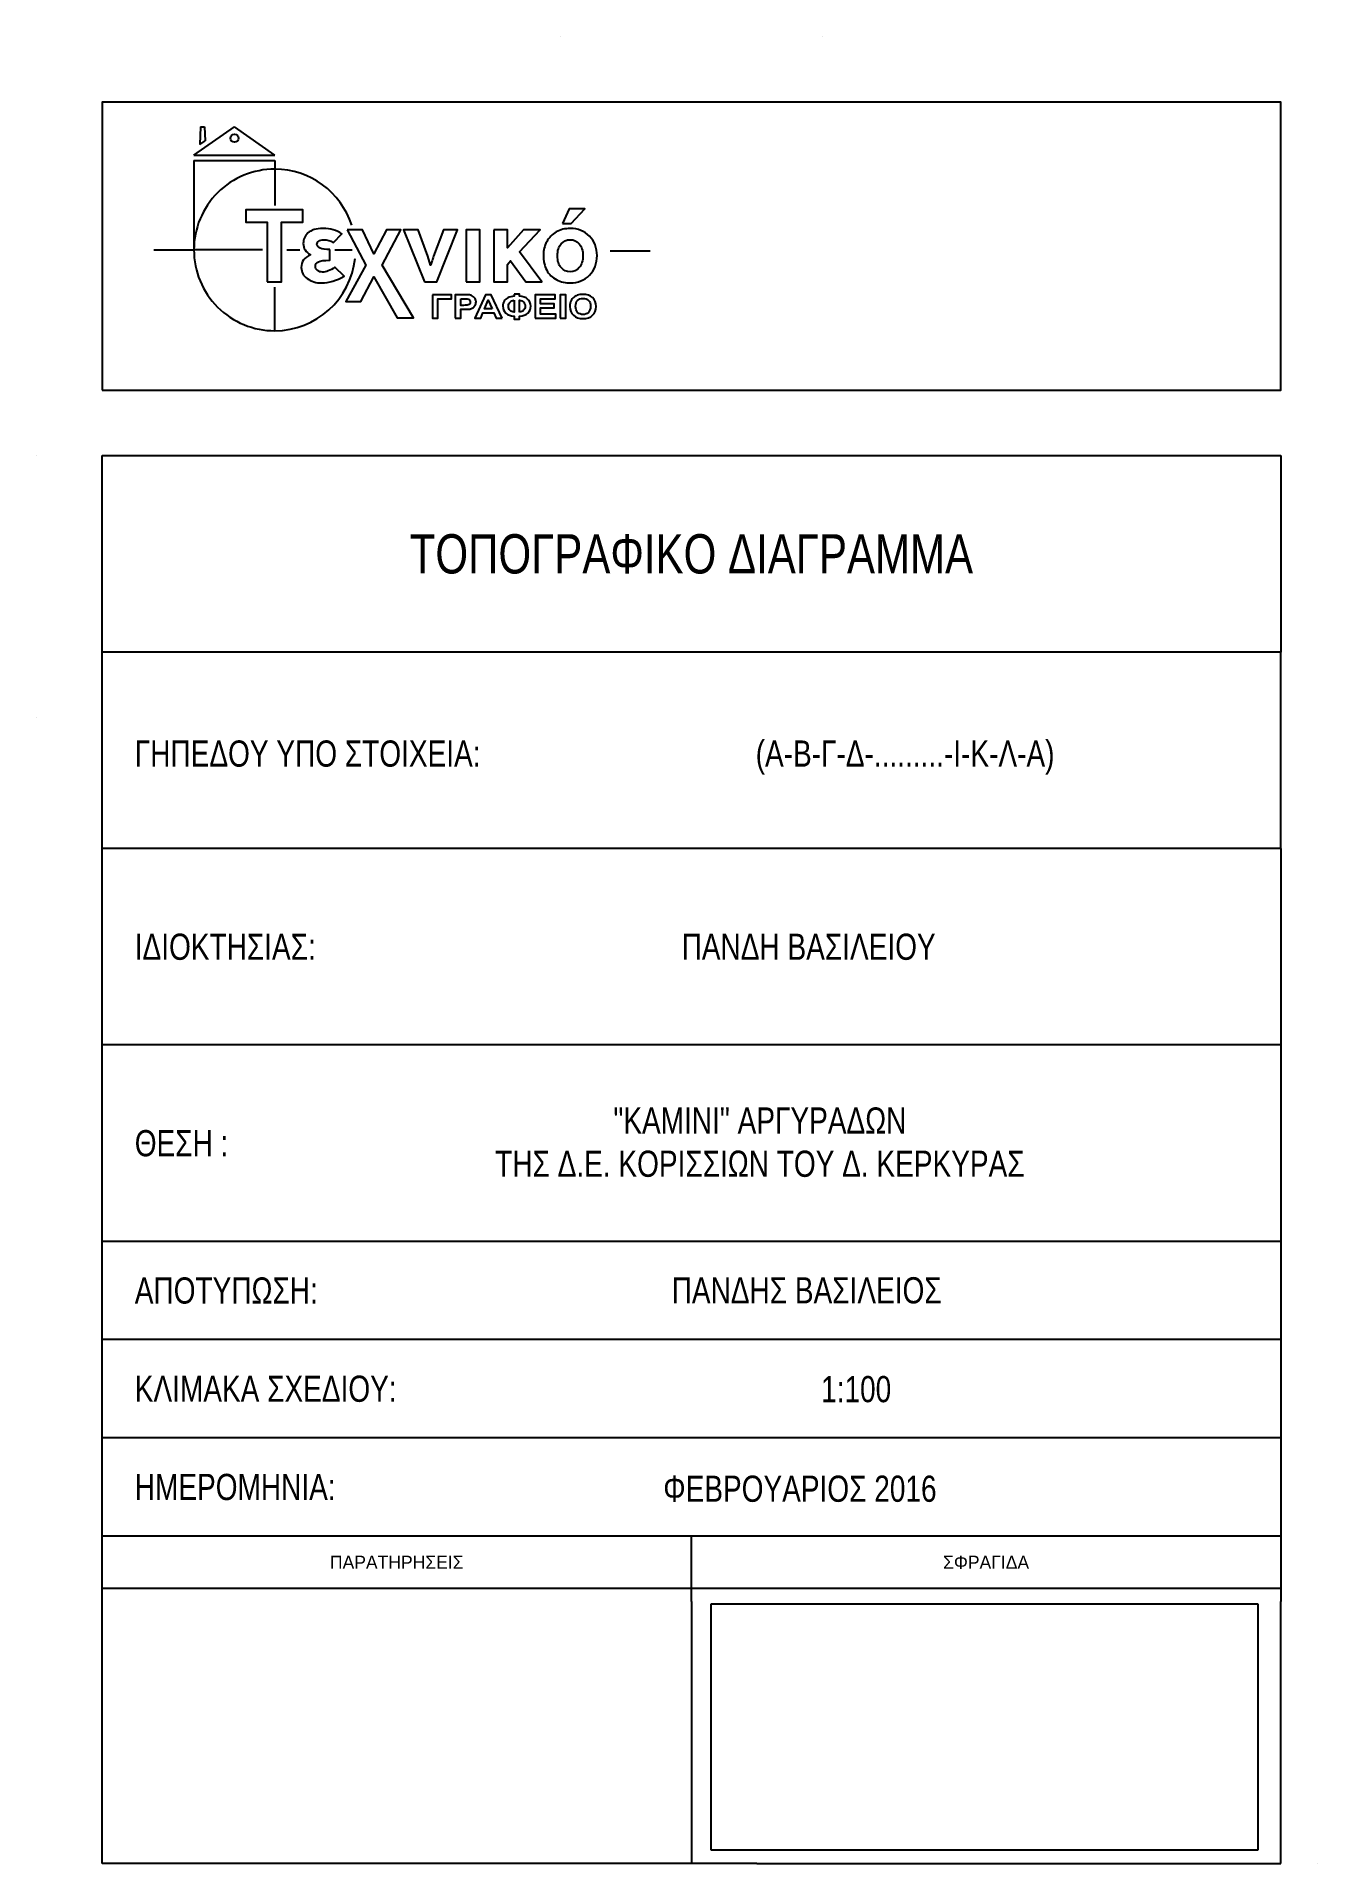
# Model space of a CAD drawing. Header units: metres. Extents: x 152688 to 152818, y 4372979 to 4373020.
# Drawn here: x 152798.1 to 152817.66, y 4372980 to 4373007.9 of the extents above; entities that cross this region are included whole.
import ezdxf
from ezdxf.enums import TextEntityAlignment as Align

# ---------------------------------------------------------------- set-up
doc = ezdxf.new("R2010")
doc.units = ezdxf.units.M
doc.header["$LTSCALE"] = 0.1
for name, color, linetype in [('NOTES', 3, 'Continuous'), ('NOTES-2D', 3, 'Continuous'), ('WALLS', 40, 'Continuous')]:
    doc.layers.add(name, color=color, linetype=linetype)
doc.styles.add('WG-GR', font='wgsimpl.shx')
picture_1 = doc.add_image_def('image3.jpg', size_in_pixel=(991, 447))

msp = doc.modelspace()

# ---------------------------------------------------------------- texts
at = {"layer": 'NOTES', "color": 6, "ltscale": 0.2, "style": 'WG-GR', "width": 0.8}
msp.add_text('ΤΟΠΟΓΡΑΦΙΚΟ ΔΙΑΓΡΑΜΜΑ', height=0.6, dxfattribs=at).set_placement((152808.1, 4373000), align=Align.MIDDLE_CENTER)
at = {"layer": 'NOTES', "color": 4, "ltscale": 0.2, "style": 'WG-GR', "width": 0.8}
for s, p in [('ΓΗΠΕΔΟΥ ΥΠΟ ΣΤΟΙΧΕΙΑ:', (152799.6, 4372996.95)), ('ΙΔΙΟΚΤΗΣΙΑΣ:', (152799.6, 4372994)), ('ΘΕΣΗ :', (152799.6, 4372991)), ('ΑΠΟΤΥΠΩΣΗ: ', (152799.6, 4372988.75)), ('ΚΛΙΜΑΚΑ ΣΧΕΔΙΟΥ:', (152799.6, 4372987.25)), ('ΗΜΕΡΟΜΗΝΙΑ:', (152799.6, 4372985.75))]:
    msp.add_text(s, height=0.4, dxfattribs=at).set_placement(p, align=Align.MIDDLE_LEFT)
for s, p in [('(Α-Β-Γ-Δ-.........-Ι-Κ-Λ-Α)', (152811.363, 4372996.75)), ('ΠΑΝΔΗ ΒΑΣΙΛΕΙΟΥ', (152809.89, 4372993.8)), ('"ΚΑΜΙΝΙ" ΑΡΓΥΡΑΔΩΝ', (152809.146, 4372991.146)), ('ΤΗΣ Δ.Ε. ΚΟΡΙΣΣΙΩΝ ΤΟΥ Δ. ΚΕΡΚΥΡΑΣ', (152809.146, 4372990.486)), ('ΠΑΝΔΗΣ ΒΑΣΙΛΕΙΟΣ', (152809.86, 4372988.553)), ('1:100', (152810.616, 4372987.044))]:
    msp.add_text(s, height=0.4, dxfattribs=at).set_placement(p, align=Align.CENTER)
msp.add_text('ΦΕΒΡΟΥΑΡΙΟΣ 2016', height=0.4, dxfattribs=at).set_placement((152809.757, 4372985.723), align=Align.MIDDLE_CENTER)
at = {"layer": 'NOTES', "color": 3, "ltscale": 0.2, "style": 'WG-GR'}
for s, p in [('ΠΑΡΑΤΗΡΗΣΕΙΣ', (152803.6, 4372984.6)), ('ΣΦΡΑΓΙΔΑ', (152812.6, 4372984.6))]:
    msp.add_text(s, height=0.2, dxfattribs=at).set_placement(p, align=Align.MIDDLE_CENTER)

# ---------------------------------------------------------------- blocks, each defined once
blk = doc.blocks.new('LOGO')
at = {"layer": 'WALLS', "color": 4}
for p, q in [((0.307, 0.724), (0.617, 0.94)), ((0.358, 0.94), (0.353, 0.805)), ((0.358, 0.94), (0.389, 0.94)), ((0.389, 0.94), (0.392, 0.833)), ((0.926, 0.724), (0.617, 0.94)), ((0.307, 0.724), (0.926, 0.724)), ((0.353, 0.805), (0.392, 0.833)), ((0.307, 0.683), (0.926, 0.683)), ((0.307, 0.683), (0.307, 0)), ((0.926, 0.683), (0.926, 0.617)), ((0.926, 0.617), (0.926, 0.339)), ((0.832, 0), (0.307, 0))]:
    blk.add_line(p, q, dxfattribs=at)
for points in [[(1.017, 0), (1.115, 0)], [(1.384, 0), (1.516, 0)], [(0.926, -0.617), (0.926, -0.283)]]:
    blk.add_lwpolyline(points, dxfattribs=at)
blk.add_circle((0.617, 0.853), 0.0309, dxfattribs=at)
for start, end in [(89.8573, 180), (17.7661, 89.8573), (180, 270.1556), (270.1556, 354.0078)]:
    blk.add_arc((0.924, 0), 0.617, start, end, dxfattribs=at)
at = {"layer": 'WALLS', "color": 3}
for points, knots in [([(0.866, -0.243), (0.866, -0.243), (0.866, 0.213), (0.866, 0.213), (0.866, 0.213), (0.866, 0.213), (0.703, 0.213), (0.703, 0.213), (0.703, 0.213), (0.703, 0.213), (0.703, 0.306), (0.703, 0.306), (0.703, 0.306), (0.703, 0.306), (1.139, 0.306), (1.139, 0.306), (1.139, 0.306), (1.139, 0.306), (1.139, 0.213), (1.139, 0.213), (1.139, 0.213), (1.139, 0.213), (0.977, 0.213), (0.977, 0.213), (0.977, 0.213), (0.977, 0.213), (0.977, -0.243), (0.977, -0.243), (0.977, -0.243), (0.977, -0.243), (0.866, -0.243), (0.866, -0.243)], [0, 0, 0, 0, 0.125, 0.125, 0.125, 0.125, 0.25, 0.25, 0.25, 0.25, 0.375, 0.375, 0.375, 0.375, 0.5, 0.5, 0.5, 0.5, 0.625, 0.625, 0.625, 0.625, 0.75, 0.75, 0.75, 0.75, 0.875, 0.875, 0.875, 0.875, 1, 1, 1, 1]), ([(3.121, 0.203), (3.121, 0.203), (3.173, 0.315), (3.173, 0.315), (3.173, 0.315), (3.173, 0.315), (3.291, 0.315), (3.291, 0.315), (3.291, 0.315), (3.291, 0.315), (3.188, 0.203), (3.188, 0.203), (3.188, 0.203), (3.188, 0.203), (3.121, 0.203), (3.121, 0.203)], [0, 0, 0, 0, 0.25, 0.25, 0.25, 0.25, 0.5, 0.5, 0.5, 0.5, 0.75, 0.75, 0.75, 0.75, 1, 1, 1, 1]), ([(1.345, 0.003), (1.345, 0.003), (1.345, -0.079), (1.345, -0.079), (1.345, -0.079), (1.302, -0.079), (1.273, -0.083), (1.258, -0.09), (1.258, -0.09), (1.243, -0.097), (1.235, -0.109), (1.235, -0.126), (1.235, -0.126), (1.235, -0.139), (1.24, -0.149), (1.251, -0.157), (1.251, -0.157), (1.262, -0.165), (1.275, -0.169), (1.289, -0.169), (1.289, -0.169), (1.316, -0.169), (1.347, -0.157), (1.384, -0.132), (1.384, -0.132), (1.384, -0.132), (1.453, -0.2), (1.453, -0.2), (1.453, -0.2), (1.395, -0.235), (1.339, -0.252), (1.284, -0.252), (1.284, -0.252), (1.239, -0.252), (1.202, -0.241), (1.172, -0.219), (1.172, -0.219), (1.142, -0.197), (1.127, -0.169), (1.127, -0.134), (1.127, -0.134), (1.127, -0.09), (1.151, -0.057), (1.198, -0.037), (1.198, -0.037), (1.161, -0.017), (1.142, 0.012), (1.142, 0.05), (1.142, 0.05), (1.142, 0.081), (1.154, 0.108), (1.178, 0.13), (1.178, 0.13), (1.202, 0.152), (1.24, 0.164), (1.292, 0.164), (1.292, 0.164), (1.35, 0.164), (1.398, 0.15), (1.436, 0.123), (1.436, 0.123), (1.436, 0.123), (1.374, 0.056), (1.374, 0.056), (1.374, 0.056), (1.349, 0.071), (1.324, 0.078), (1.299, 0.078), (1.299, 0.078), (1.282, 0.078), (1.268, 0.074), (1.26, 0.068), (1.26, 0.068), (1.251, 0.061), (1.246, 0.053), (1.246, 0.043), (1.246, 0.043), (1.246, 0.016), (1.279, 0.003), (1.345, 0.003)], [0, 0, 0, 0, 0.05, 0.05, 0.05, 0.05, 0.1, 0.1, 0.1, 0.1, 0.15, 0.15, 0.15, 0.15, 0.2, 0.2, 0.2, 0.2, 0.25, 0.25, 0.25, 0.25, 0.3, 0.3, 0.3, 0.3, 0.35, 0.35, 0.35, 0.35, 0.4, 0.4, 0.4, 0.4, 0.45, 0.45, 0.45, 0.45, 0.5, 0.5, 0.5, 0.5, 0.55, 0.55, 0.55, 0.55, 0.6, 0.6, 0.6, 0.6, 0.65, 0.65, 0.65, 0.65, 0.7, 0.7, 0.7, 0.7, 0.75, 0.75, 0.75, 0.75, 0.8, 0.8, 0.8, 0.8, 0.85, 0.85, 0.85, 0.85, 0.9, 0.9, 0.9, 0.9, 0.95, 0.95, 0.95, 0.95, 1, 1, 1, 1]), ([(1.477, 0.154), (1.477, 0.154), (1.593, 0.154), (1.593, 0.154), (1.593, 0.154), (1.593, 0.154), (1.682, -0.029), (1.682, -0.029), (1.682, -0.029), (1.682, -0.029), (1.777, 0.154), (1.777, 0.154), (1.777, 0.154), (1.777, 0.154), (1.887, 0.154), (1.887, 0.154), (1.887, 0.154), (1.887, 0.154), (1.745, -0.117), (1.745, -0.117), (1.745, -0.117), (1.745, -0.117), (1.984, -0.518), (1.984, -0.518), (1.984, -0.518), (1.984, -0.518), (1.859, -0.518), (1.859, -0.518), (1.859, -0.518), (1.859, -0.518), (1.682, -0.205), (1.682, -0.205), (1.682, -0.205), (1.682, -0.205), (1.582, -0.394), (1.582, -0.394), (1.582, -0.394), (1.582, -0.394), (1.468, -0.394), (1.468, -0.394), (1.468, -0.394), (1.468, -0.394), (1.62, -0.117), (1.62, -0.117), (1.62, -0.117), (1.62, -0.117), (1.477, 0.154), (1.477, 0.154)], [0, 0, 0, 0, 0.083333, 0.083333, 0.083333, 0.083333, 0.166667, 0.166667, 0.166667, 0.166667, 0.25, 0.25, 0.25, 0.25, 0.333333, 0.333333, 0.333333, 0.333333, 0.416667, 0.416667, 0.416667, 0.416667, 0.5, 0.5, 0.5, 0.5, 0.583333, 0.583333, 0.583333, 0.583333, 0.666667, 0.666667, 0.666667, 0.666667, 0.75, 0.75, 0.75, 0.75, 0.833333, 0.833333, 0.833333, 0.833333, 0.916667, 0.916667, 0.916667, 0.916667, 1, 1, 1, 1]), ([(2.067, -0.243), (2.067, -0.243), (1.907, 0.154), (1.907, 0.154), (1.907, 0.154), (1.907, 0.154), (2.018, 0.154), (2.018, 0.154), (2.018, 0.154), (2.018, 0.154), (2.093, -0.048), (2.093, -0.048), (2.093, -0.048), (2.093, -0.048), (2.114, -0.116), (2.114, -0.116), (2.114, -0.116), (2.12, -0.099), (2.124, -0.088), (2.125, -0.082), (2.125, -0.082), (2.129, -0.071), (2.132, -0.06), (2.136, -0.048), (2.136, -0.048), (2.136, -0.048), (2.212, 0.154), (2.212, 0.154), (2.212, 0.154), (2.212, 0.154), (2.32, 0.154), (2.32, 0.154), (2.32, 0.154), (2.32, 0.154), (2.162, -0.243), (2.162, -0.243), (2.162, -0.243), (2.162, -0.243), (2.067, -0.243), (2.067, -0.243)], [0, 0, 0, 0, 0.1, 0.1, 0.1, 0.1, 0.2, 0.2, 0.2, 0.2, 0.3, 0.3, 0.3, 0.3, 0.4, 0.4, 0.4, 0.4, 0.5, 0.5, 0.5, 0.5, 0.6, 0.6, 0.6, 0.6, 0.7, 0.7, 0.7, 0.7, 0.8, 0.8, 0.8, 0.8, 0.9, 0.9, 0.9, 0.9, 1, 1, 1, 1]), ([(2.385, -0.243), (2.385, -0.243), (2.385, 0.154), (2.385, 0.154), (2.385, 0.154), (2.385, 0.154), (2.49, 0.154), (2.49, 0.154), (2.49, 0.154), (2.49, 0.154), (2.49, -0.243), (2.49, -0.243), (2.49, -0.243), (2.49, -0.243), (2.385, -0.243), (2.385, -0.243)], [0, 0, 0, 0, 0.25, 0.25, 0.25, 0.25, 0.5, 0.5, 0.5, 0.5, 0.75, 0.75, 0.75, 0.75, 1, 1, 1, 1]), ([(2.596, 0.154), (2.596, 0.154), (2.701, 0.154), (2.701, 0.154), (2.701, 0.154), (2.701, 0.154), (2.701, 0.017), (2.701, 0.017), (2.701, 0.017), (2.701, 0.017), (2.824, 0.154), (2.824, 0.154), (2.824, 0.154), (2.824, 0.154), (2.952, 0.154), (2.952, 0.154), (2.952, 0.154), (2.952, 0.154), (2.792, -0.014), (2.792, -0.014), (2.792, -0.014), (2.792, -0.014), (2.964, -0.243), (2.964, -0.243), (2.964, -0.243), (2.964, -0.243), (2.841, -0.243), (2.841, -0.243), (2.841, -0.243), (2.841, -0.243), (2.725, -0.084), (2.725, -0.084), (2.725, -0.084), (2.725, -0.084), (2.701, -0.11), (2.701, -0.11), (2.701, -0.11), (2.701, -0.11), (2.701, -0.243), (2.701, -0.243), (2.701, -0.243), (2.701, -0.243), (2.596, -0.243), (2.596, -0.243), (2.596, -0.243), (2.596, -0.243), (2.596, 0.154), (2.596, 0.154)], [0, 0, 0, 0, 0.083333, 0.083333, 0.083333, 0.083333, 0.166667, 0.166667, 0.166667, 0.166667, 0.25, 0.25, 0.25, 0.25, 0.333333, 0.333333, 0.333333, 0.333333, 0.416667, 0.416667, 0.416667, 0.416667, 0.5, 0.5, 0.5, 0.5, 0.583333, 0.583333, 0.583333, 0.583333, 0.666667, 0.666667, 0.666667, 0.666667, 0.75, 0.75, 0.75, 0.75, 0.833333, 0.833333, 0.833333, 0.833333, 0.916667, 0.916667, 0.916667, 0.916667, 1, 1, 1, 1]), ([(2.975, -0.039), (2.975, -0.004), (2.984, 0.03), (3.001, 0.063), (3.001, 0.063), (3.018, 0.095), (3.043, 0.12), (3.074, 0.138), (3.074, 0.138), (3.106, 0.155), (3.141, 0.164), (3.18, 0.164), (3.18, 0.164), (3.24, 0.164), (3.289, 0.144), (3.328, 0.105), (3.328, 0.105), (3.366, 0.066), (3.385, 0.016), (3.385, -0.043), (3.385, -0.043), (3.385, -0.103), (3.366, -0.153), (3.327, -0.193), (3.327, -0.193), (3.288, -0.232), (3.24, -0.252), (3.181, -0.252), (3.181, -0.252), (3.144, -0.252), (3.11, -0.244), (3.077, -0.227), (3.077, -0.227), (3.043, -0.211), (3.018, -0.187), (3.001, -0.155), (3.001, -0.155), (2.984, -0.123), (2.975, -0.084), (2.975, -0.039)], [0, 0, 0, 0, 0.1, 0.1, 0.1, 0.1, 0.2, 0.2, 0.2, 0.2, 0.3, 0.3, 0.3, 0.3, 0.4, 0.4, 0.4, 0.4, 0.5, 0.5, 0.5, 0.5, 0.6, 0.6, 0.6, 0.6, 0.7, 0.7, 0.7, 0.7, 0.8, 0.8, 0.8, 0.8, 0.9, 0.9, 0.9, 0.9, 1, 1, 1, 1]), ([(3.083, -0.044), (3.083, -0.084), (3.092, -0.114), (3.111, -0.135), (3.111, -0.135), (3.13, -0.156), (3.153, -0.166), (3.18, -0.166), (3.18, -0.166), (3.208, -0.166), (3.231, -0.156), (3.249, -0.135), (3.249, -0.135), (3.268, -0.114), (3.277, -0.083), (3.277, -0.043), (3.277, -0.043), (3.277, -0.005), (3.268, 0.025), (3.249, 0.046), (3.249, 0.046), (3.231, 0.067), (3.208, 0.078), (3.18, 0.078), (3.18, 0.078), (3.153, 0.078), (3.13, 0.067), (3.111, 0.046), (3.111, 0.046), (3.092, 0.025), (3.083, -0.005), (3.083, -0.044)], [0, 0, 0, 0, 0.125, 0.125, 0.125, 0.125, 0.25, 0.25, 0.25, 0.25, 0.375, 0.375, 0.375, 0.375, 0.5, 0.5, 0.5, 0.5, 0.625, 0.625, 0.625, 0.625, 0.75, 0.75, 0.75, 0.75, 0.875, 0.875, 0.875, 0.875, 1, 1, 1, 1]), ([(2.128, -0.342), (2.128, -0.342), (2.274, -0.342), (2.274, -0.342), (2.274, -0.342), (2.274, -0.342), (2.274, -0.373), (2.274, -0.373), (2.274, -0.373), (2.274, -0.373), (2.17, -0.373), (2.17, -0.373), (2.17, -0.373), (2.17, -0.373), (2.17, -0.521), (2.17, -0.521), (2.17, -0.521), (2.17, -0.521), (2.128, -0.521), (2.128, -0.521), (2.128, -0.521), (2.128, -0.521), (2.128, -0.342), (2.128, -0.342)], [0, 0, 0, 0, 0.166667, 0.166667, 0.166667, 0.166667, 0.333333, 0.333333, 0.333333, 0.333333, 0.5, 0.5, 0.5, 0.5, 0.666667, 0.666667, 0.666667, 0.666667, 0.833333, 0.833333, 0.833333, 0.833333, 1, 1, 1, 1]), ([(2.302, -0.521), (2.302, -0.521), (2.302, -0.342), (2.302, -0.342), (2.302, -0.342), (2.302, -0.342), (2.369, -0.342), (2.369, -0.342), (2.369, -0.342), (2.394, -0.342), (2.411, -0.343), (2.419, -0.345), (2.419, -0.345), (2.431, -0.348), (2.44, -0.354), (2.448, -0.363), (2.448, -0.363), (2.457, -0.372), (2.461, -0.383), (2.461, -0.397), (2.461, -0.397), (2.461, -0.408), (2.458, -0.417), (2.454, -0.425), (2.454, -0.425), (2.449, -0.432), (2.443, -0.438), (2.436, -0.442), (2.436, -0.442), (2.429, -0.447), (2.422, -0.45), (2.414, -0.451), (2.414, -0.451), (2.404, -0.453), (2.39, -0.453), (2.371, -0.453), (2.371, -0.453), (2.371, -0.453), (2.344, -0.453), (2.344, -0.453), (2.344, -0.453), (2.344, -0.453), (2.344, -0.521), (2.344, -0.521), (2.344, -0.521), (2.344, -0.521), (2.302, -0.521), (2.302, -0.521)], [0, 0, 0, 0, 0.083333, 0.083333, 0.083333, 0.083333, 0.166667, 0.166667, 0.166667, 0.166667, 0.25, 0.25, 0.25, 0.25, 0.333333, 0.333333, 0.333333, 0.333333, 0.416667, 0.416667, 0.416667, 0.416667, 0.5, 0.5, 0.5, 0.5, 0.583333, 0.583333, 0.583333, 0.583333, 0.666667, 0.666667, 0.666667, 0.666667, 0.75, 0.75, 0.75, 0.75, 0.833333, 0.833333, 0.833333, 0.833333, 0.916667, 0.916667, 0.916667, 0.916667, 1, 1, 1, 1]), ([(2.344, -0.373), (2.344, -0.373), (2.344, -0.423), (2.344, -0.423), (2.344, -0.423), (2.344, -0.423), (2.366, -0.423), (2.366, -0.423), (2.366, -0.423), (2.383, -0.423), (2.394, -0.422), (2.4, -0.42), (2.4, -0.42), (2.405, -0.419), (2.409, -0.416), (2.413, -0.412), (2.413, -0.412), (2.416, -0.408), (2.417, -0.403), (2.417, -0.398), (2.417, -0.398), (2.417, -0.391), (2.415, -0.386), (2.411, -0.382), (2.411, -0.382), (2.406, -0.378), (2.401, -0.375), (2.394, -0.374), (2.394, -0.374), (2.389, -0.373), (2.379, -0.373), (2.364, -0.373), (2.364, -0.373), (2.364, -0.373), (2.344, -0.373), (2.344, -0.373)], [0, 0, 0, 0, 0.111111, 0.111111, 0.111111, 0.111111, 0.222222, 0.222222, 0.222222, 0.222222, 0.333333, 0.333333, 0.333333, 0.333333, 0.444444, 0.444444, 0.444444, 0.444444, 0.555556, 0.555556, 0.555556, 0.555556, 0.666667, 0.666667, 0.666667, 0.666667, 0.777778, 0.777778, 0.777778, 0.777778, 0.888889, 0.888889, 0.888889, 0.888889, 1, 1, 1, 1]), ([(2.66, -0.521), (2.66, -0.521), (2.615, -0.521), (2.615, -0.521), (2.615, -0.521), (2.615, -0.521), (2.597, -0.48), (2.597, -0.48), (2.597, -0.48), (2.597, -0.48), (2.514, -0.48), (2.514, -0.48), (2.514, -0.48), (2.514, -0.48), (2.497, -0.521), (2.497, -0.521), (2.497, -0.521), (2.497, -0.521), (2.452, -0.521), (2.452, -0.521), (2.452, -0.521), (2.452, -0.521), (2.533, -0.342), (2.533, -0.342), (2.533, -0.342), (2.533, -0.342), (2.577, -0.342), (2.577, -0.342), (2.577, -0.342), (2.577, -0.342), (2.66, -0.521), (2.66, -0.521)], [0, 0, 0, 0, 0.125, 0.125, 0.125, 0.125, 0.25, 0.25, 0.25, 0.25, 0.375, 0.375, 0.375, 0.375, 0.5, 0.5, 0.5, 0.5, 0.625, 0.625, 0.625, 0.625, 0.75, 0.75, 0.75, 0.75, 0.875, 0.875, 0.875, 0.875, 1, 1, 1, 1]), ([(2.583, -0.45), (2.583, -0.45), (2.555, -0.384), (2.555, -0.384), (2.555, -0.384), (2.555, -0.384), (2.527, -0.45), (2.527, -0.45), (2.527, -0.45), (2.527, -0.45), (2.583, -0.45), (2.583, -0.45)], [0, 0, 0, 0, 0.333333, 0.333333, 0.333333, 0.333333, 0.666667, 0.666667, 0.666667, 0.666667, 1, 1, 1, 1]), ([(2.752, -0.338), (2.752, -0.338), (2.793, -0.338), (2.793, -0.338), (2.793, -0.338), (2.793, -0.338), (2.793, -0.354), (2.793, -0.354), (2.793, -0.354), (2.819, -0.354), (2.84, -0.362), (2.855, -0.376), (2.855, -0.376), (2.871, -0.389), (2.879, -0.407), (2.879, -0.43), (2.879, -0.43), (2.879, -0.45), (2.872, -0.468), (2.856, -0.482), (2.856, -0.482), (2.841, -0.497), (2.82, -0.505), (2.793, -0.506), (2.793, -0.506), (2.793, -0.506), (2.793, -0.528), (2.793, -0.528), (2.793, -0.528), (2.793, -0.528), (2.752, -0.528), (2.752, -0.528), (2.752, -0.528), (2.752, -0.528), (2.752, -0.506), (2.752, -0.506), (2.752, -0.506), (2.725, -0.505), (2.703, -0.497), (2.688, -0.482), (2.688, -0.482), (2.673, -0.468), (2.666, -0.45), (2.666, -0.43), (2.666, -0.43), (2.666, -0.415), (2.669, -0.403), (2.676, -0.392), (2.676, -0.392), (2.682, -0.381), (2.692, -0.372), (2.705, -0.365), (2.705, -0.365), (2.718, -0.358), (2.733, -0.354), (2.752, -0.354), (2.752, -0.354), (2.752, -0.354), (2.752, -0.338), (2.752, -0.338)], [0, 0, 0, 0, 0.066667, 0.066667, 0.066667, 0.066667, 0.133333, 0.133333, 0.133333, 0.133333, 0.2, 0.2, 0.2, 0.2, 0.266667, 0.266667, 0.266667, 0.266667, 0.333333, 0.333333, 0.333333, 0.333333, 0.4, 0.4, 0.4, 0.4, 0.466667, 0.466667, 0.466667, 0.466667, 0.533333, 0.533333, 0.533333, 0.533333, 0.6, 0.6, 0.6, 0.6, 0.666667, 0.666667, 0.666667, 0.666667, 0.733333, 0.733333, 0.733333, 0.733333, 0.8, 0.8, 0.8, 0.8, 0.866667, 0.866667, 0.866667, 0.866667, 0.933333, 0.933333, 0.933333, 0.933333, 1, 1, 1, 1]), ([(2.752, -0.384), (2.739, -0.386), (2.728, -0.39), (2.721, -0.398), (2.721, -0.398), (2.713, -0.406), (2.709, -0.416), (2.709, -0.43), (2.709, -0.43), (2.709, -0.442), (2.713, -0.452), (2.72, -0.461), (2.72, -0.461), (2.728, -0.469), (2.738, -0.474), (2.752, -0.475), (2.752, -0.475), (2.752, -0.475), (2.752, -0.384), (2.752, -0.384)], [0, 0, 0, 0, 0.2, 0.2, 0.2, 0.2, 0.4, 0.4, 0.4, 0.4, 0.6, 0.6, 0.6, 0.6, 0.8, 0.8, 0.8, 0.8, 1, 1, 1, 1]), ([(2.793, -0.475), (2.806, -0.474), (2.817, -0.469), (2.824, -0.461), (2.824, -0.461), (2.832, -0.453), (2.836, -0.443), (2.836, -0.43), (2.836, -0.43), (2.836, -0.417), (2.832, -0.407), (2.825, -0.398), (2.825, -0.398), (2.818, -0.39), (2.807, -0.385), (2.793, -0.384), (2.793, -0.384), (2.793, -0.384), (2.793, -0.475), (2.793, -0.475)], [0, 0, 0, 0, 0.2, 0.2, 0.2, 0.2, 0.4, 0.4, 0.4, 0.4, 0.6, 0.6, 0.6, 0.6, 0.8, 0.8, 0.8, 0.8, 1, 1, 1, 1]), ([(2.912, -0.521), (2.912, -0.521), (2.912, -0.342), (2.912, -0.342), (2.912, -0.342), (2.912, -0.342), (3.066, -0.342), (3.066, -0.342), (3.066, -0.342), (3.066, -0.342), (3.066, -0.373), (3.066, -0.373), (3.066, -0.373), (3.066, -0.373), (2.954, -0.373), (2.954, -0.373), (2.954, -0.373), (2.954, -0.373), (2.954, -0.412), (2.954, -0.412), (2.954, -0.412), (2.954, -0.412), (3.058, -0.412), (3.058, -0.412), (3.058, -0.412), (3.058, -0.412), (3.058, -0.442), (3.058, -0.442), (3.058, -0.442), (3.058, -0.442), (2.954, -0.442), (2.954, -0.442), (2.954, -0.442), (2.954, -0.442), (2.954, -0.491), (2.954, -0.491), (2.954, -0.491), (2.954, -0.491), (3.07, -0.491), (3.07, -0.491), (3.07, -0.491), (3.07, -0.491), (3.07, -0.521), (3.07, -0.521), (3.07, -0.521), (3.07, -0.521), (2.912, -0.521), (2.912, -0.521)], [0, 0, 0, 0, 0.083333, 0.083333, 0.083333, 0.083333, 0.166667, 0.166667, 0.166667, 0.166667, 0.25, 0.25, 0.25, 0.25, 0.333333, 0.333333, 0.333333, 0.333333, 0.416667, 0.416667, 0.416667, 0.416667, 0.5, 0.5, 0.5, 0.5, 0.583333, 0.583333, 0.583333, 0.583333, 0.666667, 0.666667, 0.666667, 0.666667, 0.75, 0.75, 0.75, 0.75, 0.833333, 0.833333, 0.833333, 0.833333, 0.916667, 0.916667, 0.916667, 0.916667, 1, 1, 1, 1]), ([(3.104, -0.521), (3.104, -0.521), (3.104, -0.342), (3.104, -0.342), (3.104, -0.342), (3.104, -0.342), (3.146, -0.342), (3.146, -0.342), (3.146, -0.342), (3.146, -0.342), (3.146, -0.521), (3.146, -0.521), (3.146, -0.521), (3.146, -0.521), (3.104, -0.521), (3.104, -0.521)], [0, 0, 0, 0, 0.25, 0.25, 0.25, 0.25, 0.5, 0.5, 0.5, 0.5, 0.75, 0.75, 0.75, 0.75, 1, 1, 1, 1]), ([(3.177, -0.433), (3.177, -0.414), (3.181, -0.399), (3.187, -0.387), (3.187, -0.387), (3.192, -0.378), (3.198, -0.37), (3.206, -0.362), (3.206, -0.362), (3.214, -0.355), (3.223, -0.35), (3.233, -0.346), (3.233, -0.346), (3.246, -0.342), (3.261, -0.339), (3.278, -0.339), (3.278, -0.339), (3.308, -0.339), (3.333, -0.348), (3.351, -0.364), (3.351, -0.364), (3.369, -0.38), (3.378, -0.403), (3.378, -0.432), (3.378, -0.432), (3.378, -0.461), (3.369, -0.483), (3.351, -0.499), (3.351, -0.499), (3.333, -0.516), (3.309, -0.524), (3.278, -0.524), (3.278, -0.524), (3.247, -0.524), (3.223, -0.516), (3.205, -0.499), (3.205, -0.499), (3.187, -0.483), (3.177, -0.461), (3.177, -0.433)], [0, 0, 0, 0, 0.1, 0.1, 0.1, 0.1, 0.2, 0.2, 0.2, 0.2, 0.3, 0.3, 0.3, 0.3, 0.4, 0.4, 0.4, 0.4, 0.5, 0.5, 0.5, 0.5, 0.6, 0.6, 0.6, 0.6, 0.7, 0.7, 0.7, 0.7, 0.8, 0.8, 0.8, 0.8, 0.9, 0.9, 0.9, 0.9, 1, 1, 1, 1]), ([(3.221, -0.431), (3.221, -0.452), (3.226, -0.467), (3.237, -0.477), (3.237, -0.477), (3.248, -0.488), (3.261, -0.493), (3.278, -0.493), (3.278, -0.493), (3.295, -0.493), (3.308, -0.488), (3.319, -0.477), (3.319, -0.477), (3.33, -0.467), (3.335, -0.452), (3.335, -0.431), (3.335, -0.431), (3.335, -0.411), (3.33, -0.395), (3.32, -0.385), (3.32, -0.385), (3.309, -0.375), (3.295, -0.37), (3.278, -0.37), (3.278, -0.37), (3.261, -0.37), (3.247, -0.375), (3.236, -0.385), (3.236, -0.385), (3.226, -0.396), (3.221, -0.411), (3.221, -0.431)], [0, 0, 0, 0, 0.125, 0.125, 0.125, 0.125, 0.25, 0.25, 0.25, 0.25, 0.375, 0.375, 0.375, 0.375, 0.5, 0.5, 0.5, 0.5, 0.625, 0.625, 0.625, 0.625, 0.75, 0.75, 0.75, 0.75, 0.875, 0.875, 0.875, 0.875, 1, 1, 1, 1])]:
    blk.add_open_spline(points, degree=3, knots=knots, dxfattribs=at)
at = {"layer": 'WALLS', "color": 4}
for points in [[(0, 0), (0, 0), (0.307, 0), (0.307, 0)], [(3.484, -0.006), (3.484, -0.006), (3.791, -0.006), (3.791, -0.006)]]:
    blk.add_open_spline(points, degree=3, dxfattribs=at)

# ---------------------------------------------------------------- linework, layer by layer
at = {"layer": 'NOTES', "color": 1, "ltscale": 0.2}
for p, q in [((152806.1, 4373007.9), (152806.1, 4373007.9)), ((152810.1, 4373007.9), (152810.1, 4373007.9)), ((152798.1, 4373001.5), (152798.1, 4373001.5)), ((152798.1, 4372997.5), (152798.1, 4372997.5)), ((152817.66, 4372980), (152817.66, 4372980))]:
    msp.add_line(p, q, dxfattribs=at)
at = {"layer": 'NOTES', "color": 5, "ltscale": 0.2}
for p, q in [((152799.1, 4372998.5), (152799.1, 4373001.5)), ((152799.1, 4372998.5), (152799.1, 4373001.5)), ((152799.1, 4373001.5), (152817.1, 4373001.5)), ((152799.1, 4372998.5), (152799.1, 4373001.5)), ((152817.1, 4373001.5), (152817.1, 4372998.5)), ((152817.1, 4373001.5), (152817.1, 4372998.5)), ((152817.1, 4373001.5), (152817.1, 4372998.5)), ((152817.1, 4372998.5), (152799.1, 4372998.5)), ((152799.1, 4372995.5), (152799.1, 4372998.5)), ((152817.1, 4372995.5), (152817.1, 4372998.5)), ((152799.1, 4372992.5), (152799.1, 4372995.5)), ((152817.1, 4372995.5), (152799.1, 4372995.5)), ((152817.1, 4372995.5), (152817.1, 4372992.5)), ((152817.1, 4372992.5), (152799.1, 4372992.5)), ((152799.1, 4372989.5), (152799.1, 4372992.5)), ((152817.1, 4372992.5), (152817.1, 4372989.5)), ((152817.1, 4372989.5), (152799.1, 4372989.5)), ((152799.1, 4372988), (152799.1, 4372989.5)), ((152817.1, 4372989.5), (152817.1, 4372988)), ((152817.1, 4372988), (152799.1, 4372988)), ((152799.1, 4372986.5), (152799.1, 4372988)), ((152817.1, 4372988), (152817.1, 4372986.5)), ((152817.1, 4372986.5), (152799.1, 4372986.5)), ((152799.1, 4372985), (152799.1, 4372986.5)), ((152817.1, 4372986.5), (152817.1, 4372985)), ((152817.1, 4372985), (152799.1, 4372985)), ((152799.1, 4372980), (152799.1, 4372985)), ((152808.1, 4372984), (152808.1, 4372985)), ((152817.1, 4372985), (152817.1, 4372984)), ((152808.1, 4372984.2), (152799.1, 4372984.2)), ((152817.1, 4372984.2), (152808.1, 4372984.2)), ((152808.1, 4372984), (152808.1, 4372980)), ((152817.1, 4372980), (152817.1, 4372984)), ((152809.1, 4372980), (152799.1, 4372980)), ((152809.1, 4372980), (152817.1, 4372980))]:
    msp.add_line(p, q, dxfattribs=at)
msp.add_lwpolyline([(152799.1, 4373002.5), (152817.1, 4373002.5), (152817.1, 4373006.9), (152799.1, 4373006.9)], close=True, dxfattribs=at)

# ---------------------------------------------------------------- block references
at = {"layer": 'NOTES', "xscale": 2, "yscale": 2, "zscale": 2}
msp.add_blockref('LOGO', (152799.889, 4373004.641), dxfattribs=at)

msp.set_redraw_order([(e.dxf.handle, doc.entitydb.next_handle()) for e in msp.query("TEXT MTEXT ATTDEF DIMENSION ARC_DIMENSION")])  # texts and dimensions are drawn at this point

# ---------------------------------------------------------------- pictures from other files: only their frames are drawn
at = {"layer": 'NOTES-2D', "color": 249}
image = msp.add_image(picture_1, insert=(152808.401, 4372980.202), size_in_units=(8.347, 3.765), dxfattribs=at)
image.dxf.flags = 7

doc.saveas('drawing.dxf')
